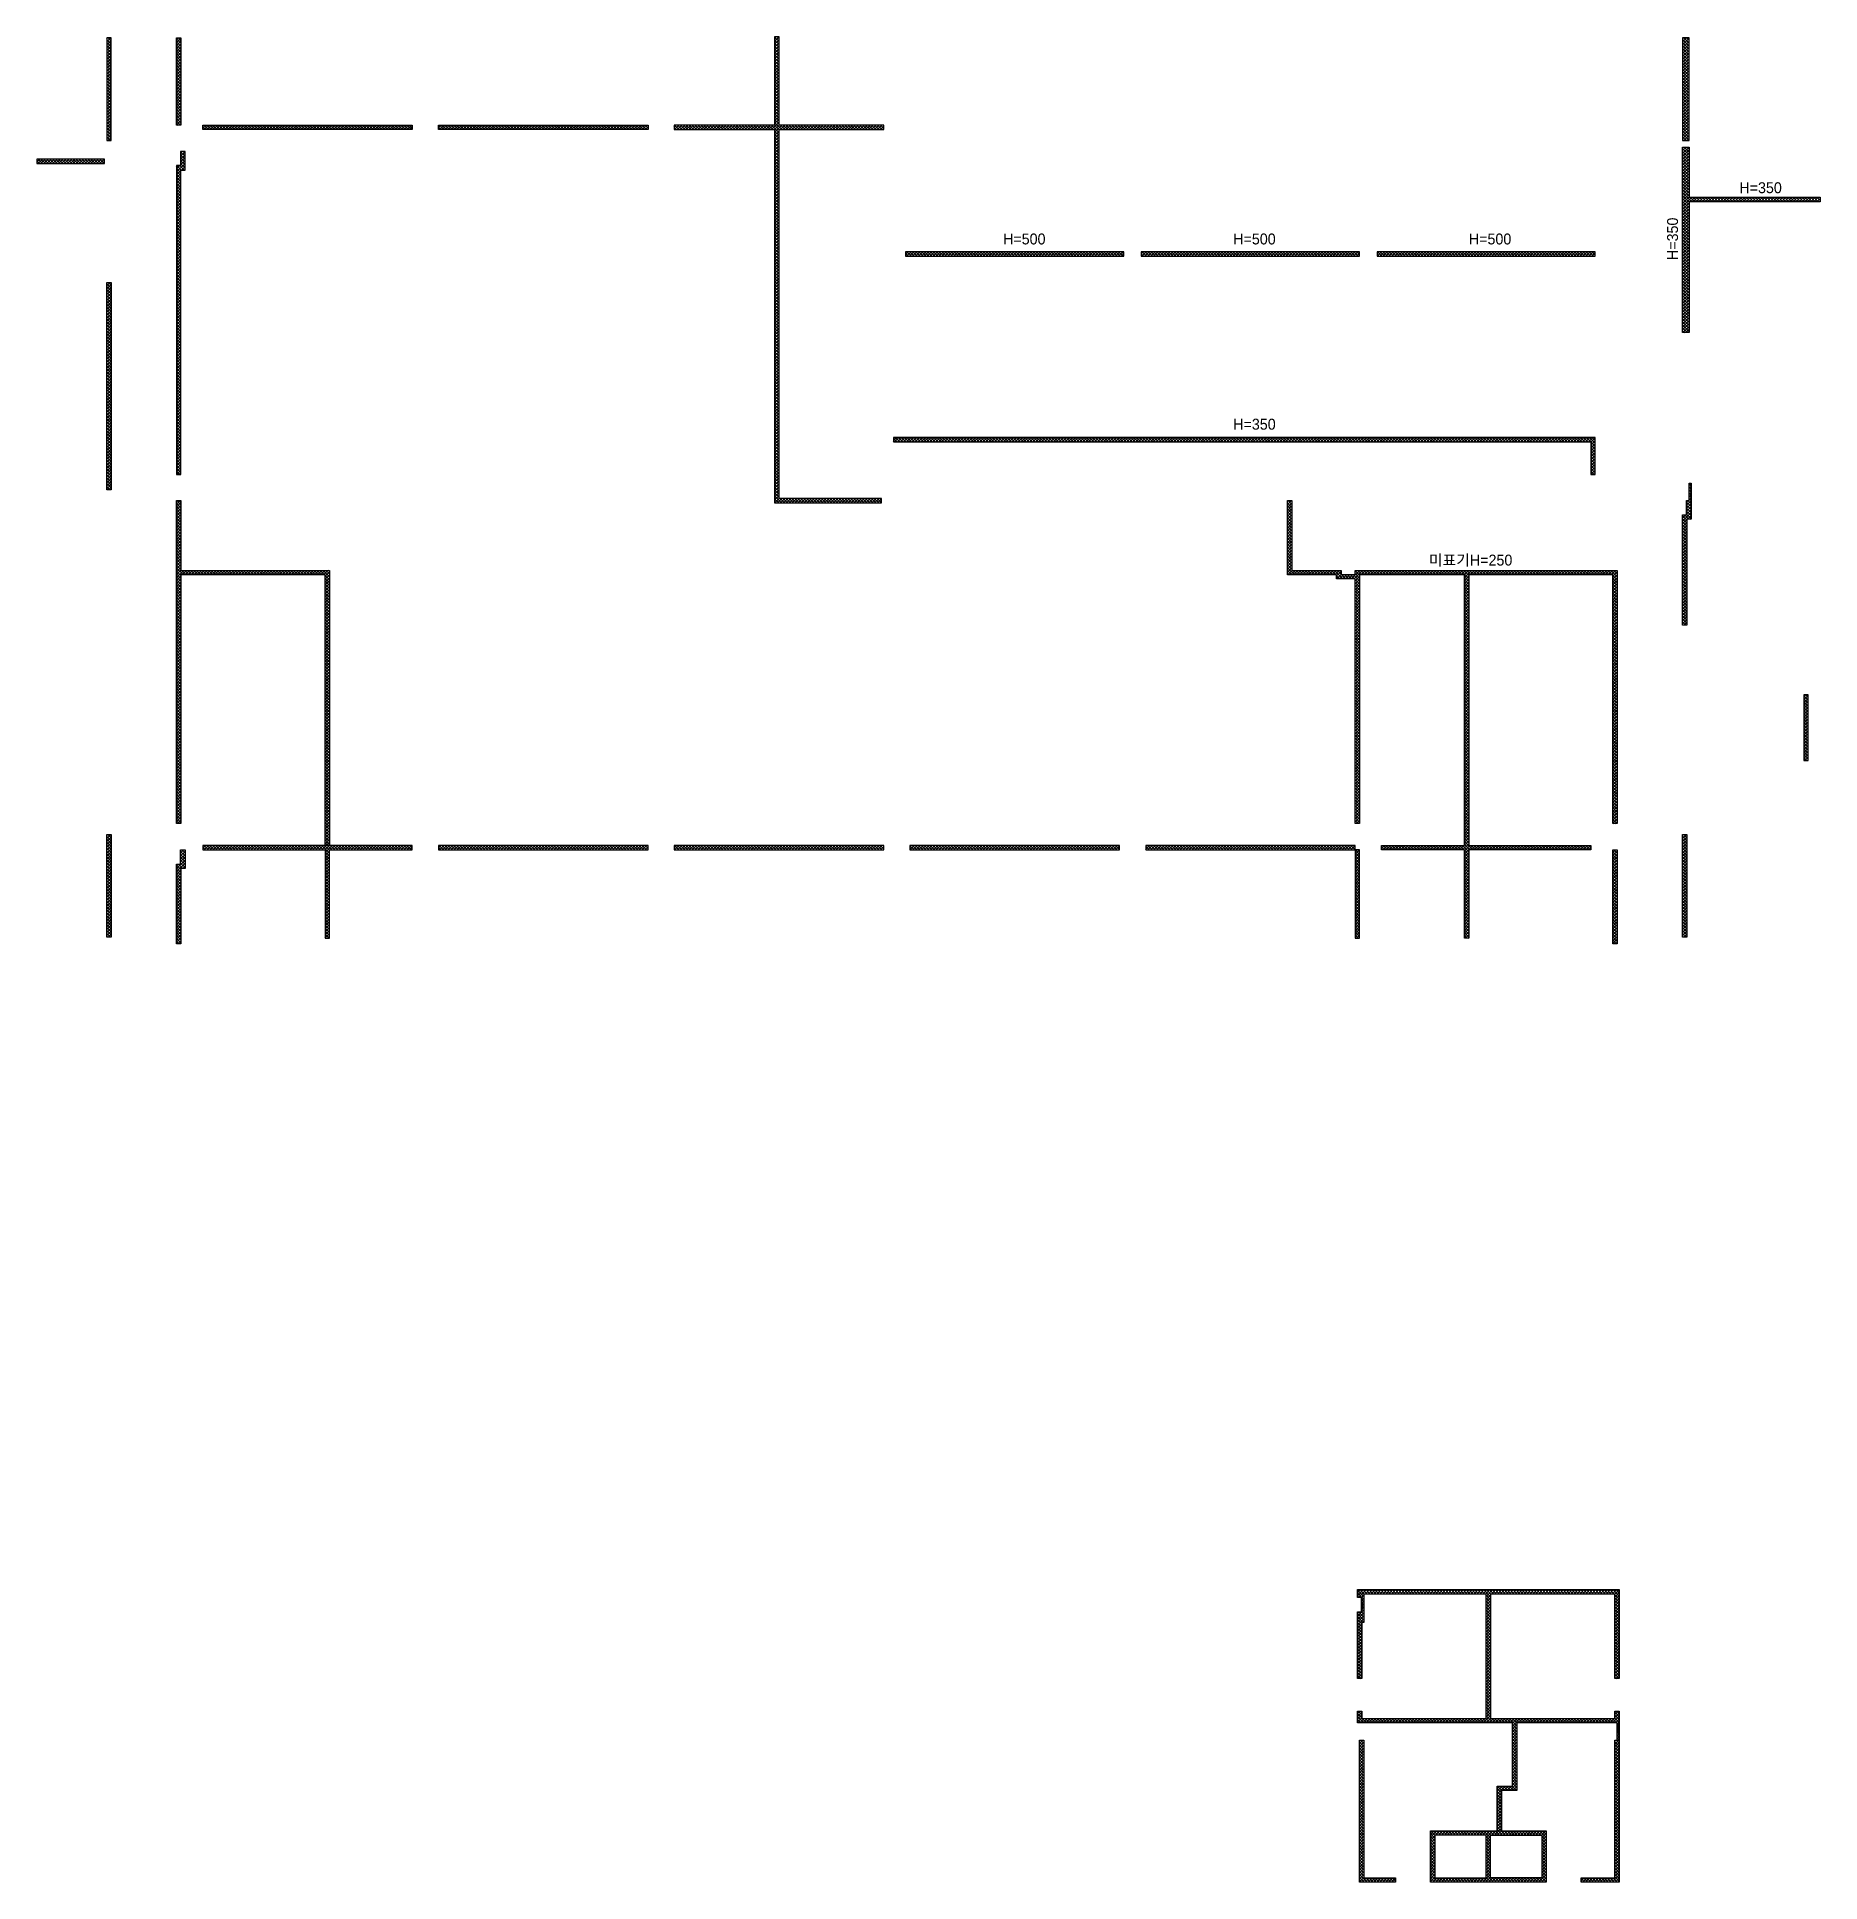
# Model space of a CAD drawing. Header units: millimetres. Extents: x 0 to 252300, y 0 to 178200.
# Drawn here: x 95354 to 177054, y 64205 to 148755 of the extents above; entities that cross this region are included whole.
import ezdxf

# ---------------------------------------------------------------- set-up
doc = ezdxf.new("R2010")
doc.units = ezdxf.units.MM
doc.header["$LTSCALE"] = 300
doc.layers.add('NOPLOT', color=191, linetype='Continuous', plot=False)
doc.layers.add('방수턱', color=5, linetype='Continuous')
doc.styles.add('Gtx', font='Dotum.ttf')

msp = doc.modelspace()

# ---------------------------------------------------------------- texts
at = {"layer": 'NOPLOT', "style": 'Gtx'}
for s, p in [('H=350', (173354, 141594)), ('H=500', (139619, 139246)), ('H=500', (150165, 139246)), ('H=500', (160960, 139246)), ('H=350', (150165, 130758)), ('미표기H=250', (159126, 124531))]:
    msp.add_text(s, height=500, dxfattribs=at).set_placement(p)
msp.add_text('H=350', height=500, rotation=90, dxfattribs=at).set_placement((170544, 138530))

# ---------------------------------------------------------------- hatches: boundary and pattern name
at = {"layer": '방수턱'}
h = msp.add_hatch(dxfattribs=at)
h.set_pattern_fill('ANSI37', color=251, scale=30)
h.paths.add_polyline_path([(95354, 142955), (98454, 142955), (98454, 143155), (95354, 143155)])
h.paths.add_polyline_path([(98554, 144005), (98754, 144005), (98754, 148705), (98554, 148705)])
h.paths.add_polyline_path([(101754, 148705), (101954, 148705), (101954, 144705), (101754, 144705)])
h.paths.add_polyline_path([(102954, 144705), (112554, 144705), (112554, 144505), (102954, 144505)])
h.paths.add_polyline_path([(113754, 144705), (123354, 144705), (123354, 144505), (113754, 144505)])
h.paths.add_polyline_path([(134054, 127605), (129354, 127605), (129354, 144505), (134154, 144505), (134154, 144705), (129354, 144705), (129354, 148755), (129154, 148755), (129154, 144705), (124554, 144705), (124554, 144505), (129154, 144505), (129154, 127405), (134054, 127405)])
h.paths.add_polyline_path([(135154, 138705), (145154, 138705), (145154, 138905), (135154, 138905)])
h.paths.add_polyline_path([(145954, 138705), (155954, 138705), (155954, 138905), (145954, 138905)])
h.paths.add_polyline_path([(156754, 138705), (166754, 138705), (166754, 138905), (156754, 138905)])
h.paths.add_polyline_path([(170754, 135205), (170754, 143705), (171054, 143705), (171054, 141405), (177054, 141405), (177054, 141205), (171054, 141205), (171054, 135205)])
h.paths.add_polyline_path([(166754, 128705), (166754, 130405), (134604, 130405), (134604, 130205), (166554, 130205), (166554, 128705)])
h.paths.add_polyline_path([(170754, 121805), (170754, 126855), (170939, 126855), (170939, 127505), (171054, 127505), (171054, 128305), (171139, 128305), (171139, 126655), (170954, 126655), (170954, 121805)])
h.paths.add_polyline_path([(176304, 115605), (176504, 115605), (176504, 118605), (176304, 118605)])
h.paths.add_polyline_path([(170954, 107505), (170754, 107505), (170754, 112205), (170954, 112205)])
h.paths.add_polyline_path([(167754, 107205), (167554, 107205), (167554, 111505), (167754, 111505)])
h.paths.add_polyline_path([(155754, 112705), (155754, 123920), (154904, 123920), (154904, 124105), (152654, 124105), (152654, 127505), (152854, 127505), (152854, 124305), (155104, 124305), (155104, 124120), (155754, 124120), (155754, 124305), (167754, 124305), (167754, 112705), (167554, 112705), (167554, 124105), (160954, 124105), (160954, 111705), (166554, 111705), (166554, 111505), (160954, 111505), (160954, 107455), (160754, 107455), (160754, 111505), (156954, 111505), (156954, 111705), (160754, 111705), (160754, 124105), (155954, 124105), (155954, 112705)])
h.paths.add_polyline_path([(155754, 107455), (155954, 107455), (155954, 111505), (155754, 111505)], flags=17)
h.paths.add_polyline_path([(146154, 111505), (155754, 111505), (155754, 111705), (146154, 111705)])
h.paths.add_polyline_path([(135354, 111505), (144954, 111505), (144954, 111705), (135354, 111705)])
h.paths.add_polyline_path([(124554, 111505), (134154, 111505), (134154, 111705), (124554, 111705)])
h.paths.add_polyline_path([(113754, 111505), (123354, 111505), (123354, 111705), (113754, 111705)])
h.paths.add_polyline_path([(102954, 111505), (108554, 111505), (108554, 107455), (108754, 107455), (108754, 111505), (112554, 111505), (112554, 111705), (102954, 111705)])
h.paths.add_polyline_path([(101754, 112705), (101754, 127505), (101954, 127505), (101954, 124305), (108754, 124305), (108754, 111705), (108554, 111705), (108554, 124105), (101954, 124105), (101954, 112705)])
h.paths.add_polyline_path([(101754, 107205), (101754, 110855), (101939, 110855), (101939, 111505), (102139, 111505), (102139, 110655), (101954, 110655), (101954, 107205)])
h.paths.add_polyline_path([(98754, 107505), (98554, 107505), (98554, 112205), (98754, 112205)])
h.paths.add_polyline_path([(98754, 128005), (98554, 128005), (98554, 137505), (98754, 137505)])
h.paths.add_polyline_path([(101939, 143505), (101939, 142855), (101754, 142855), (101754, 128705), (101954, 128705), (101954, 142655), (102139, 142655), (102139, 143505)])
h = msp.add_hatch(dxfattribs=at)
h.set_pattern_fill('ANSI37', color=251, scale=30)
h.paths.add_polyline_path([(170754, 144005), (171054, 144005), (171054, 148705), (170754, 148705)])
h = msp.add_hatch(dxfattribs=at)
h.set_pattern_fill('ANSI37', color=251, scale=30)
h.paths.add_polyline_path([(157604, 64205), (155954, 64205), (155954, 70705), (156154, 70705), (156154, 64405), (157604, 64403)], flags=17)
h.paths.add_polyline_path([(155854, 77605), (167854, 77605), (167854, 73530), (167654, 73530), (167654, 77405), (161954, 77405), (161954, 71705), (167654, 71705), (167654, 72030), (167854, 72030), (167854, 64205), (166103, 64206), (166103, 64405), (167654, 64405), (167654, 70705), (167754, 70705), (167754, 71505), (163154, 71505), (163154, 68405), (162454, 68405), (162454, 66555), (164504, 66555), (164504, 64205), (159204, 64205), (159204, 66555), (162254, 66555), (162254, 68605), (162954, 68605), (162954, 71505), (155854, 71505), (155854, 72030), (156054, 72030), (156054, 71705), (161754, 71705), (161754, 77405), (156154, 77405), (156154, 76105), (156054, 76105), (156054, 73530), (155854, 73530), (155854, 76593), (156039, 76593), (156039, 77243), (155854, 77243)])
h.paths.add_polyline_path([(161954, 66355), (164304, 66355), (164304, 64405), (161954, 64405)], flags=16)
h.paths.add_polyline_path([(159404, 64405), (161754, 64405), (161754, 66355), (159404, 66355)], flags=16)

# ---------------------------------------------------------------- linework, layer by layer
at = {"layer": '방수턱', "elevation": 0}
for points in [[(98554, 144005), (98754, 144005), (98754, 148705), (98554, 148705)], [(101754, 148705), (101954, 148705), (101954, 144705), (101754, 144705)], [(134054, 127605), (129354, 127605), (129354, 144505), (134154, 144505), (134154, 144705), (129354, 144705), (129354, 148755), (129154, 148755), (129154, 144705), (124554, 144705), (124554, 144505), (129154, 144505), (129154, 127405), (134054, 127405)], [(170754, 144005), (171054, 144005), (171054, 148705), (170754, 148705)], [(102954, 144705), (112554, 144705), (112554, 144505), (102954, 144505)], [(113754, 144705), (123354, 144705), (123354, 144505), (113754, 144505)], [(95354, 142955), (98454, 142955), (98454, 143155), (95354, 143155)], [(101939, 143505), (101939, 142855), (101754, 142855), (101754, 128705), (101954, 128705), (101954, 142655), (102139, 142655), (102139, 143505)], [(170754, 135205), (170754, 143705), (171054, 143705), (171054, 141405), (177054, 141405), (177054, 141205), (171054, 141205), (171054, 135205)], [(135154, 138705), (145154, 138705), (145154, 138905), (135154, 138905)], [(145954, 138705), (155954, 138705), (155954, 138905), (145954, 138905)], [(156754, 138705), (166754, 138705), (166754, 138905), (156754, 138905)], [(98754, 128005), (98554, 128005), (98554, 137505), (98754, 137505)], [(166754, 128705), (166754, 130405), (134604, 130405), (134604, 130205), (166554, 130205), (166554, 128705)], [(170754, 121805), (170754, 126855), (170939, 126855), (170939, 127505), (171054, 127505), (171054, 128305), (171139, 128305), (171139, 126655), (170954, 126655), (170954, 121805)], [(101754, 112705), (101754, 127505), (101954, 127505), (101954, 124305), (108754, 124305), (108754, 111705), (108554, 111705), (108554, 124105), (101954, 124105), (101954, 112705)], [(155754, 112705), (155754, 123920), (154904, 123920), (154904, 124105), (152654, 124105), (152654, 127505), (152854, 127505), (152854, 124305), (155104, 124305), (155104, 124120), (155754, 124120), (155754, 124305), (167754, 124305), (167754, 112705), (167554, 112705), (167554, 124105), (160954, 124105), (160954, 111705), (166554, 111705), (166554, 111505), (160954, 111505), (160954, 107455), (160754, 107455), (160754, 111505), (156954, 111505), (156954, 111705), (160754, 111705), (160754, 124105), (155954, 124105), (155954, 112705)], [(176304, 115605), (176504, 115605), (176504, 118605), (176304, 118605)], [(98754, 107505), (98554, 107505), (98554, 112205), (98754, 112205)], [(102954, 111505), (108554, 111505), (108554, 107455), (108754, 107455), (108754, 111505), (112554, 111505), (112554, 111705), (102954, 111705)], [(113754, 111505), (123354, 111505), (123354, 111705), (113754, 111705)], [(124554, 111505), (134154, 111505), (134154, 111705), (124554, 111705)], [(135354, 111505), (144954, 111505), (144954, 111705), (135354, 111705)], [(146154, 111505), (155754, 111505), (155754, 111705), (146154, 111705)], [(170954, 107505), (170754, 107505), (170754, 112205), (170954, 112205)], [(101754, 107205), (101754, 110855), (101939, 110855), (101939, 111505), (102139, 111505), (102139, 110655), (101954, 110655), (101954, 107205)], [(155754, 107455), (155954, 107455), (155954, 111505), (155754, 111505)], [(167754, 107205), (167554, 107205), (167554, 111505), (167754, 111505)], [(155854, 77605), (167854, 77605), (167854, 73530), (167654, 73530), (167654, 77405), (161954, 77405), (161954, 71705), (167654, 71705), (167654, 72030), (167854, 72030), (167854, 64205), (166103, 64206), (166103, 64405), (167654, 64405), (167654, 70705), (167754, 70705), (167754, 71505), (163154, 71505), (163154, 68405), (162454, 68405), (162454, 66555), (164504, 66555), (164504, 64205), (159204, 64205), (159204, 66555), (162254, 66555), (162254, 68605), (162954, 68605), (162954, 71505), (155854, 71505), (155854, 72030), (156054, 72030), (156054, 71705), (161754, 71705), (161754, 77405), (156154, 77405), (156154, 76105), (156054, 76105), (156054, 73530), (155854, 73530), (155854, 76593), (156039, 76593), (156039, 77243), (155854, 77243)], [(157604, 64205), (155954, 64205), (155954, 70705), (156154, 70705), (156154, 64405), (157604, 64403)], [(159404, 64405), (161754, 64405), (161754, 66355), (159404, 66355)], [(161954, 66355), (164304, 66355), (164304, 64405), (161954, 64405)]]:
    msp.add_lwpolyline(points, close=True, dxfattribs=at)

msp.set_redraw_order([(e.dxf.handle, doc.entitydb.next_handle()) for e in msp.query("TEXT MTEXT ATTDEF DIMENSION ARC_DIMENSION")])  # texts and dimensions are drawn at this point

doc.saveas('drawing.dxf')
